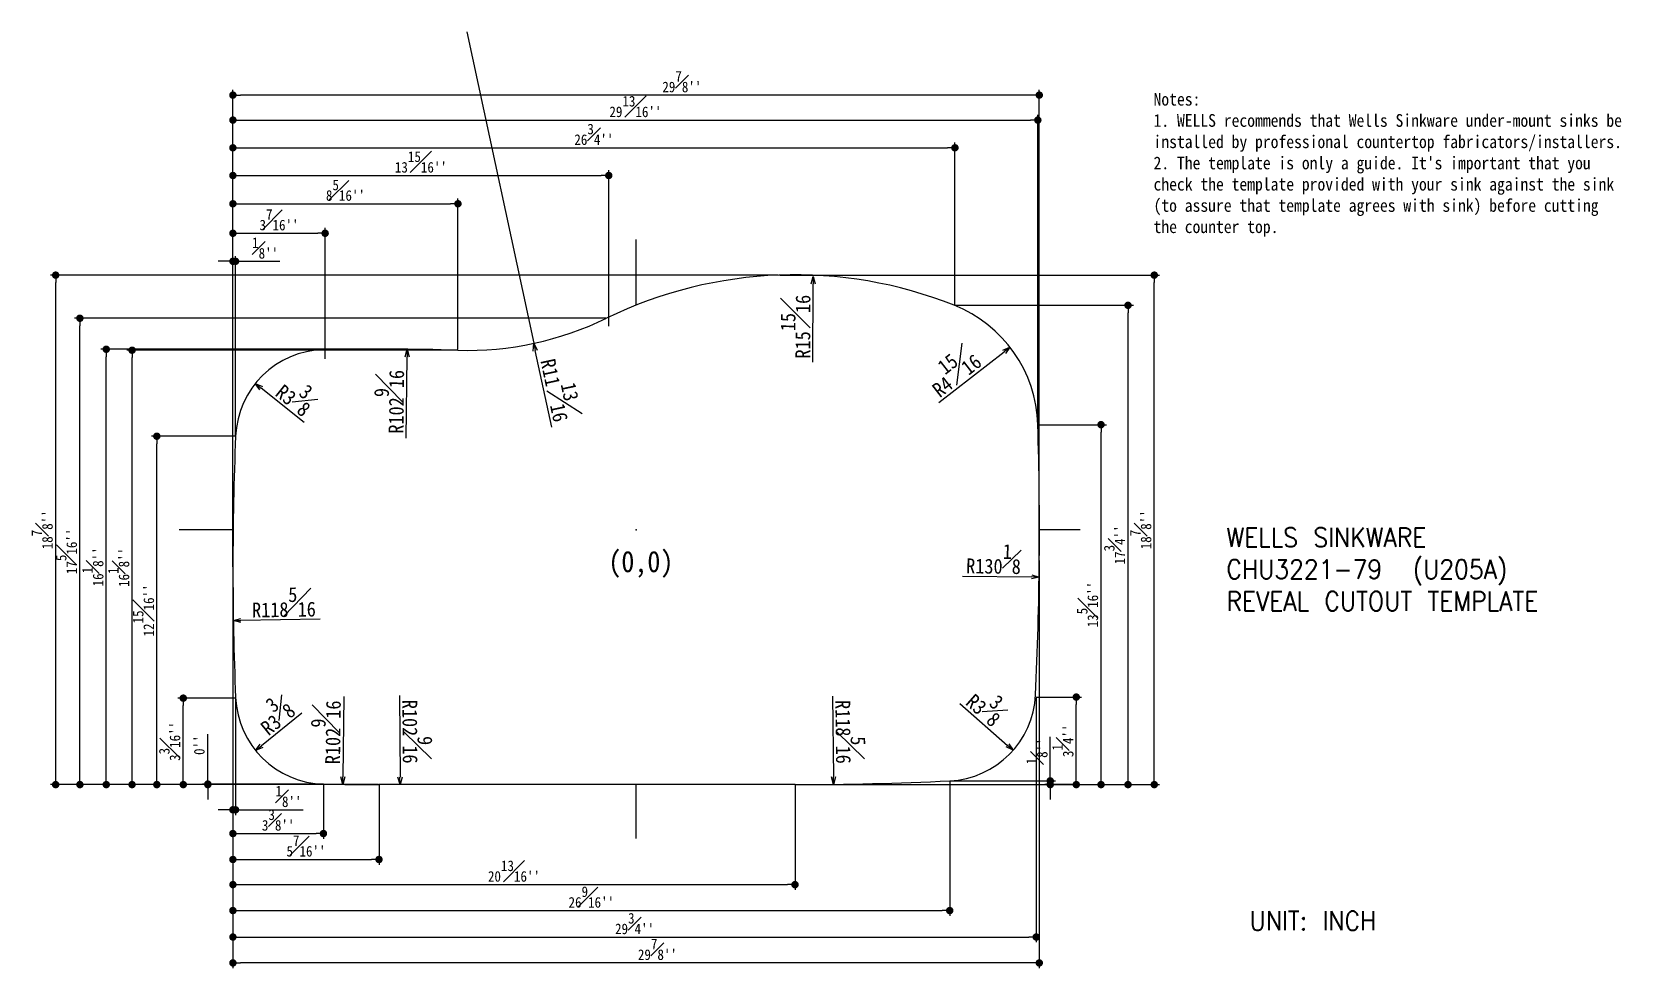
# Model space of a CAD drawing. Extents: x 9668 to 31683, y -16542 to -3912.
# Drawn here: x 28489 to 29985, y -14520 to -13638 of the extents above; entities that cross this region are included whole.
import ezdxf

# ---------------------------------------------------------------- set-up
doc = ezdxf.new("R2010")
doc.units = 0
doc.header["$LTSCALE"] = 40
doc.header["$MEASUREMENT"] = 0
doc.layers.get('0').update_dxf_attribs({"linetype": 'CONTINUOUS'})
doc.layers.get('DEFPOINTS').update_dxf_attribs({"color": 5, "linetype": 'CONTINUOUS'})
doc.layers.add('DIM', color=5, linetype='CONTINUOUS')
doc.styles.get("Standard").update_dxf_attribs({"font": 'SimSun.ttf', "width": 0.9})
doc.dimstyles.new('ISO-25', dxfattribs={"dimtxt": 2.5, "dimasz": 2.5, "dimexe": 1.25, "dimexo": 0.625, "dimtad": 1, "dimtxsty": 'STANDARD', "dimcen": 2.5, "dimadec": 0, "dimazin": 0, "dimtfac": 1, "dimtmove": 0, "dimatfit": 3, "dimfxl": 1, "dimarcsym": 0})

msp = doc.modelspace()

# ---------------------------------------------------------------- texts
at = {"color": 0, "insert": (29544.60995, -13695.65945), "char_height": 6, "width": 442.1802523, "attachment_point": 1}
msp.add_mtext("{\\H2x;\\C4;Notes: \\P1. WELLS recommends that Wells Sinkware under-mount sinks be installed by professional countertop fabricators/installers. \\P2. The template is only a guide. It's important that you check the template provided with your sink against the sink (to assure that template agrees with sink) before cutting the counter top.}", dxfattribs=at)
at = {"color": 102, "char_height": 18, "attachment_point": 1}
for s, insert, width in [('{\\Ftxt.shx|c0;\\C3;WELLS SINKWARE\\PCHU3221-79  (U205A)\\PREVEAL CUTOUT TEMPLATE}', (29613.2267, -14105.23751), 370.8), ('{\\Ftxt.shx|c0;\\C3;UNIT: INCH}', (29634.91538, -14466.17012), 138.3381818)]:
    msp.add_mtext(s, dxfattribs=dict(at, insert=insert, width=width))
at = {"layer": 'DIM', "insert": (29031.50918, -14127.00233), "char_height": 20, "width": 120.6043725, "attachment_point": 1}
msp.add_mtext('{\\C1;(0,0)}', dxfattribs=at)

# ---------------------------------------------------------------- blocks, each defined once
blk = doc.blocks.new('_Open30')
at = {"color": 0, "linetype": 'ByBlock', "lineweight": -2}
for p, q in [((-1, 0.27), (0, 0)), ((0, 0), (-1, -0.27)), ((0, 0), (-1, 0))]:
    blk.add_line(p, q, dxfattribs=at)
blk = doc.blocks.new('*D51')
at = {"color": 0, "lineweight": -2}
blk.add_line((29224.1, -13949.1), (29224.4, -13875.5), dxfattribs=at)
at = {"layer": 'DEFPOINTS', "color": 0}
for p in [(29224.4, -13868.5), (29222.9, -14273.5)]:
    blk.add_point(p, dxfattribs=at)
at = {"color": 0, "lineweight": -2, "xscale": 7, "yscale": 7, "zscale": 7, "rotation": 89.78426629944427}
blk.add_blockref('_Open30', (29224.4, -13868.5), dxfattribs=at)
at = {"color": 40, "insert": (29207.7, -13915.8), "char_height": 14, "attachment_point": 5, "rotation": 89.7843}
blk.add_mtext('R15{\\H1.000000x;\\S15#16;}', dxfattribs=at)
blk = doc.blocks.new('_DOT')
at = {"color": 0, "linetype": 'ByBlock'}
blk.add_line((-0.5, 0), (-1, 0), dxfattribs=at)
at = {"color": 0, "linetype": 'ByBlock', "const_width": 0.5}
blk.add_lwpolyline([(-0.25, 0, 1), (0.25, 0, 1)], format="xyb", close=True, dxfattribs=at)
blk = doc.blocks.new('*D52')
at = {"color": 0, "lineweight": -2}
blk.add_line((29342.6, -13987.1), (29404, -13939.5), dxfattribs=at)
at = {"layer": 'DEFPOINTS', "color": 0}
for p in [(29409.5, -13935.2), (29310.8, -14011.8)]:
    blk.add_point(p, dxfattribs=at)
at = {"color": 0, "lineweight": -2, "xscale": 7, "yscale": 7, "zscale": 7, "rotation": 37.83657256440614}
blk.add_blockref('_Open30', (29409.5, -13935.2), dxfattribs=at)
at = {"color": 40, "insert": (29355.2, -13956.4), "char_height": 14, "attachment_point": 5, "rotation": 37.8366}
blk.add_mtext('R4{\\H1.000000x;\\S15#16;}', dxfattribs=at)
blk = doc.blocks.new('*D53')
at = {"color": 0, "lineweight": -2}
blk.add_line((29362.2, -14270.5), (29407.2, -14310.1), dxfattribs=at)
at = {"layer": 'DEFPOINTS', "color": 0}
for p in [(29348.7, -14258.6), (29412.4, -14314.7)]:
    blk.add_point(p, dxfattribs=at)
at = {"color": 0, "lineweight": -2, "xscale": 7, "yscale": 7, "zscale": 7, "rotation": 318.623576532399}
blk.add_blockref('_Open30', (29412.4, -14314.7), dxfattribs=at)
at = {"color": 40, "insert": (29388.9, -14271.9), "char_height": 14, "attachment_point": 5, "rotation": 318.6236}
blk.add_mtext('R3{\\H1.000000x;\\S3#8;}', dxfattribs=at)
blk = doc.blocks.new('*D57')
at = {"color": 0, "lineweight": -2}
for p, q in [((28898.5, -13638.2), (28961.3, -13931.5)), ((28978.2, -14010.3), (28962.8, -13938.4))]:
    blk.add_line(p, q, dxfattribs=at)
at = {"layer": 'DEFPOINTS', "color": 0}
for p in [(28898.5, -13638.2), (28961.3, -13931.5)]:
    blk.add_point(p, dxfattribs=at)
at = {"color": 0, "lineweight": -2, "xscale": 7, "yscale": 7, "zscale": 7, "rotation": 102.0882474618437}
blk.add_blockref('_Open30', (28961.3, -13931.5), dxfattribs=at)
at = {"color": 40, "insert": (28987.5, -13974.3), "char_height": 14, "attachment_point": 5, "rotation": 282.0882}
blk.add_mtext('R11{\\H1.000000x;\\S13#16;}', dxfattribs=at)
blk = doc.blocks.new('*D65')
at = {"color": 0, "lineweight": -2}
blk.add_line((28745.2, -14006), (28704.8, -13973.7), dxfattribs=at)
at = {"layer": 'DEFPOINTS', "color": 0}
for p in [(28699.3, -13969.3), (28765.7, -14022.5)]:
    blk.add_point(p, dxfattribs=at)
at = {"color": 0, "lineweight": -2, "xscale": 7, "yscale": 7, "zscale": 7, "rotation": 141.2962860572462}
blk.add_blockref('_Open30', (28699.3, -13969.3), dxfattribs=at)
at = {"color": 40, "insert": (28739.2, -13980), "char_height": 14, "attachment_point": 5, "rotation": 321.2963}
blk.add_mtext('R3{\\H1.000000x;\\S3#8;}', dxfattribs=at)
blk = doc.blocks.new('*D66')
at = {"color": 0, "lineweight": -2}
blk.add_line((28743, -14279.8), (28705, -14310.5), dxfattribs=at)
at = {"layer": 'DEFPOINTS', "color": 0}
for p in [(28765.7, -14261.5), (28699.6, -14314.9)]:
    blk.add_point(p, dxfattribs=at)
at = {"color": 0, "lineweight": -2, "xscale": 7, "yscale": 7, "zscale": 7, "rotation": 218.9457863815607}
blk.add_blockref('_Open30', (28699.6, -14314.9), dxfattribs=at)
at = {"color": 40, "insert": (28716.3, -14280), "char_height": 14, "attachment_point": 5, "rotation": 38.9458}
blk.add_mtext('R3{\\H1.000000x;\\S3#8;}', dxfattribs=at)
blk = doc.blocks.new('*D86')
at = {"color": 0, "lineweight": -2}
for p, q in [((28678.2, -14142.6), (28678.2, -14519.9)), ((29437.1, -14136), (29437.1, -14519.9)), ((29430.1, -14514.9), (28685.2, -14514.9))]:
    blk.add_line(p, q, dxfattribs=at)
at = {"layer": 'DEFPOINTS', "color": 0}
for p in [(29437.1, -14135.3), (28678.2, -14142), (28678.2, -14514.9)]:
    blk.add_point(p, dxfattribs=at)
at = {"color": 0, "lineweight": -2, "xscale": 7, "yscale": 7, "zscale": 7, "rotation": 180}
blk.add_blockref('_DOT', (28678.2, -14514.9), dxfattribs=at)
at = {"color": 0, "lineweight": -2, "xscale": 7, "yscale": 7, "zscale": 7}
blk.add_blockref('_DOT', (29437.1, -14514.9), dxfattribs=at)
at = {"color": 40, "insert": (29077.7, -14502.2), "char_height": 10, "attachment_point": 5}
blk.add_mtext("29{\\H1.000000x;\\S7#8;}''", dxfattribs=at)
blk = doc.blocks.new('*D90')
at = {"color": 0, "lineweight": -2}
for p, q in [((29192.8, -13867.3), (29550.3, -13867.3)), ((29545.3, -14340), (29545.3, -13874.3)), ((29207.8, -14347), (29550.3, -14347))]:
    blk.add_line(p, q, dxfattribs=at)
at = {"layer": 'DEFPOINTS', "color": 0}
for p in [(29192.2, -13867.3), (29545.3, -13867.3), (29207.2, -14347)]:
    blk.add_point(p, dxfattribs=at)
at = {"color": 0, "lineweight": -2, "xscale": 7, "yscale": 7, "zscale": 7}
for p, rotation in [((29545.3, -13867.3), 90), ((29545.3, -14347), 270)]:
    blk.add_blockref('_DOT', p, dxfattribs=dict(at, rotation=rotation))
at = {"color": 40, "insert": (29532.6, -14107.1), "char_height": 10, "attachment_point": 5, "rotation": 90}
blk.add_mtext("18{\\H1.000000x;\\S7#8;}''", dxfattribs=at)
blk = doc.blocks.new('*D97')
at = {"color": 0, "lineweight": -2}
for p, q in [((29434.2, -14264.6), (29476.9, -14264.6)), ((29471.9, -14340), (29471.9, -14271.6)), ((29454.2, -14347), (29476.9, -14347))]:
    blk.add_line(p, q, dxfattribs=at)
at = {"layer": 'DEFPOINTS', "color": 0}
for p in [(29433.6, -14264.6), (29471.9, -14264.6), (29453.6, -14347)]:
    blk.add_point(p, dxfattribs=at)
at = {"color": 0, "lineweight": -2, "xscale": 7, "yscale": 7, "zscale": 7}
for p, rotation in [((29471.9, -14264.6), 90), ((29471.9, -14347), 270)]:
    blk.add_blockref('_DOT', p, dxfattribs=dict(at, rotation=rotation))
at = {"color": 40, "insert": (29459.3, -14305.8), "char_height": 10, "attachment_point": 5, "rotation": 90}
blk.add_mtext("3{\\H1.000000x;\\S1#4;}''", dxfattribs=at)
blk = doc.blocks.new('*D98')
at = {"color": 0, "lineweight": -2}
for p, q in [((29436.4, -14008.1), (29500.2, -14008.1)), ((29495.2, -14340), (29495.2, -14015.1)), ((29476.3, -14347), (29500.2, -14347))]:
    blk.add_line(p, q, dxfattribs=at)
at = {"layer": 'DEFPOINTS', "color": 0}
for p in [(29435.7, -14008.1), (29495.2, -14008.1), (29475.7, -14347)]:
    blk.add_point(p, dxfattribs=at)
at = {"color": 0, "lineweight": -2, "xscale": 7, "yscale": 7, "zscale": 7}
for p, rotation in [((29495.2, -14008.1), 90), ((29495.2, -14347), 270)]:
    blk.add_blockref('_DOT', p, dxfattribs=dict(at, rotation=rotation))
at = {"color": 40, "insert": (29482.5, -14177.5), "char_height": 10, "attachment_point": 5, "rotation": 90}
blk.add_mtext("13{\\H1.000000x;\\S5#16;}''", dxfattribs=at)
blk = doc.blocks.new('*D99')
at = {"color": 0, "lineweight": -2}
for p, q in [((29357.7, -13895.7), (29525.6, -13895.7)), ((29520.6, -14340), (29520.6, -13902.7)), ((29476.3, -14347), (29525.6, -14347))]:
    blk.add_line(p, q, dxfattribs=at)
at = {"layer": 'DEFPOINTS', "color": 0}
for p in [(29357, -13895.7), (29520.6, -13895.7), (29475.7, -14347)]:
    blk.add_point(p, dxfattribs=at)
at = {"color": 0, "lineweight": -2, "xscale": 7, "yscale": 7, "zscale": 7}
for p, rotation in [((29520.6, -13895.7), 90), ((29520.6, -14347), 270)]:
    blk.add_blockref('_DOT', p, dxfattribs=dict(at, rotation=rotation))
at = {"color": 40, "insert": (29507.9, -14121.3), "char_height": 10, "attachment_point": 5, "rotation": 90}
blk.add_mtext("17{\\H1.000000x;\\S3#4;}''", dxfattribs=at)
blk = doc.blocks.new('*D100')
at = {"color": 0, "lineweight": -2}
for p, q in [((29447.4, -14336.5), (29447.4, -14301.9)), ((29353.4, -14343.5), (29452.4, -14343.5)), ((29447.4, -14347), (29447.4, -14343.5)), ((29475, -14347), (29442.4, -14347)), ((29447.4, -14354), (29447.4, -14361))]:
    blk.add_line(p, q, dxfattribs=at)
at = {"layer": 'DEFPOINTS', "color": 0}
for p in [(29352.8, -14343.5), (29447.4, -14343.5), (29475.7, -14347)]:
    blk.add_point(p, dxfattribs=at)
at = {"color": 0, "lineweight": -2, "xscale": 7, "yscale": 7, "zscale": 7}
for p, rotation in [((29447.4, -14343.5), 270), ((29447.4, -14347), 90)]:
    blk.add_blockref('_DOT', p, dxfattribs=dict(at, rotation=rotation))
at = {"color": 40, "insert": (29434.8, -14315.7), "char_height": 10, "attachment_point": 5, "rotation": 90}
blk.add_mtext("{\\H1.000000x;\\S1#8;}''", dxfattribs=at)
blk = doc.blocks.new('*D101')
at = {"color": 0, "lineweight": -2}
for p, q in [((28841.6, -13937.1), (28554, -13937.1)), ((28559, -14340), (28559, -13944.1)), ((28815.1, -14347), (28554, -14347))]:
    blk.add_line(p, q, dxfattribs=at)
at = {"layer": 'DEFPOINTS', "color": 0}
for p in [(28559, -13937.1), (28842.2, -13937.1), (28815.7, -14347)]:
    blk.add_point(p, dxfattribs=at)
at = {"color": 0, "lineweight": -2, "xscale": 7, "yscale": 7, "zscale": 7}
for p, rotation in [((28559, -13937.1), 90), ((28559, -14347), 270)]:
    blk.add_blockref('_DOT', p, dxfattribs=dict(at, rotation=rotation))
at = {"color": 40, "insert": (28546.4, -14142), "char_height": 10, "attachment_point": 5, "rotation": 90}
blk.add_mtext("16{\\H1.000000x;\\S1#8;}''", dxfattribs=at)
blk = doc.blocks.new('*D102')
at = {"color": 0, "lineweight": -2}
for p, q in [((28680.1, -14265.6), (28626.5, -14265.6)), ((28631.5, -14340), (28631.5, -14272.6)), ((28815.1, -14347), (28626.5, -14347))]:
    blk.add_line(p, q, dxfattribs=at)
at = {"layer": 'DEFPOINTS', "color": 0}
for p in [(28631.5, -14265.6), (28680.7, -14265.6), (28815.7, -14347)]:
    blk.add_point(p, dxfattribs=at)
at = {"color": 0, "lineweight": -2, "xscale": 7, "yscale": 7, "zscale": 7}
for p, rotation in [((28631.5, -14265.6), 90), ((28631.5, -14347), 270)]:
    blk.add_blockref('_DOT', p, dxfattribs=dict(at, rotation=rotation))
at = {"color": 40, "insert": (28618.7, -14306.3), "char_height": 10, "attachment_point": 5, "rotation": 90}
blk.add_mtext("3{\\H1.000000x;\\S3#16;}''", dxfattribs=at)
blk = doc.blocks.new('*D103')
at = {"color": 0, "lineweight": -2}
for p, q in [((28654.6, -14339.5), (28654.6, -14299.6)), ((28763.4, -14346.5), (28649.6, -14346.5)), ((28815.1, -14347), (28649.6, -14347)), ((28654.6, -14347), (28654.6, -14346.5)), ((28654.6, -14354), (28654.6, -14361))]:
    blk.add_line(p, q, dxfattribs=at)
at = {"layer": 'DEFPOINTS', "color": 0}
for p in [(28654.6, -14346.5), (28764, -14346.5), (28815.7, -14347)]:
    blk.add_point(p, dxfattribs=at)
at = {"color": 0, "lineweight": -2, "xscale": 7, "yscale": 7, "zscale": 7}
for p, rotation in [((28654.6, -14346.5), 270), ((28654.6, -14347), 90)]:
    blk.add_blockref('_DOT', p, dxfattribs=dict(at, rotation=rotation))
at = {"color": 40, "insert": (28646.6, -14309.9), "char_height": 10, "attachment_point": 5, "rotation": 90}
blk.add_mtext("0''", dxfattribs=at)
blk = doc.blocks.new('*D104')
at = {"color": 0, "lineweight": -2}
for p, q in [((28680.1, -14019), (28601.6, -14019)), ((28606.6, -14340), (28606.6, -14026)), ((28815.1, -14347), (28601.6, -14347))]:
    blk.add_line(p, q, dxfattribs=at)
at = {"layer": 'DEFPOINTS', "color": 0}
for p in [(28606.6, -14019), (28680.7, -14019), (28815.7, -14347)]:
    blk.add_point(p, dxfattribs=at)
at = {"color": 0, "lineweight": -2, "xscale": 7, "yscale": 7, "zscale": 7}
for p, rotation in [((28606.6, -14019), 90), ((28606.6, -14347), 270)]:
    blk.add_blockref('_DOT', p, dxfattribs=dict(at, rotation=rotation))
at = {"color": 40, "insert": (28594, -14183), "char_height": 10, "attachment_point": 5, "rotation": 90}
blk.add_mtext("12{\\H1.000000x;\\S15#16;}''", dxfattribs=at)
blk = doc.blocks.new('*D106')
at = {"color": 0, "lineweight": -2}
for p, q in [((28889.3, -13938), (28578.3, -13938)), ((28583.3, -14340), (28583.3, -13945)), ((28815.1, -14347), (28578.3, -14347))]:
    blk.add_line(p, q, dxfattribs=at)
at = {"layer": 'DEFPOINTS', "color": 0}
for p in [(28583.3, -13938), (28890, -13938), (28815.7, -14347)]:
    blk.add_point(p, dxfattribs=at)
at = {"color": 0, "lineweight": -2, "xscale": 7, "yscale": 7, "zscale": 7}
for p, rotation in [((28583.3, -13938), 90), ((28583.3, -14347), 270)]:
    blk.add_blockref('_DOT', p, dxfattribs=dict(at, rotation=rotation))
at = {"color": 40, "insert": (28570.7, -14142.5), "char_height": 10, "attachment_point": 5, "rotation": 90}
blk.add_mtext("16{\\H1.000000x;\\S1#8;}''", dxfattribs=at)
blk = doc.blocks.new('*D107')
at = {"color": 0, "lineweight": -2}
for p, q in [((29029.3, -13907.9), (28529.2, -13907.9)), ((28534.2, -14340), (28534.2, -13914.9)), ((28815.1, -14347), (28529.2, -14347))]:
    blk.add_line(p, q, dxfattribs=at)
at = {"layer": 'DEFPOINTS', "color": 0}
for p in [(28534.2, -13907.9), (29029.9, -13907.9), (28815.7, -14347)]:
    blk.add_point(p, dxfattribs=at)
at = {"color": 0, "lineweight": -2, "xscale": 7, "yscale": 7, "zscale": 7}
for p, rotation in [((28534.2, -13907.9), 90), ((28534.2, -14347), 270)]:
    blk.add_blockref('_DOT', p, dxfattribs=dict(at, rotation=rotation))
at = {"color": 40, "insert": (28521.5, -14127.4), "char_height": 10, "attachment_point": 5, "rotation": 90}
blk.add_mtext("17{\\H1.000000x;\\S5#16;}''", dxfattribs=at)
blk = doc.blocks.new('*D108')
at = {"color": 0, "lineweight": -2}
for p, q in [((29191.5, -13867.3), (28506.4, -13867.3)), ((28511.4, -14340), (28511.4, -13874.3)), ((28815.1, -14347), (28506.4, -14347))]:
    blk.add_line(p, q, dxfattribs=at)
at = {"layer": 'DEFPOINTS', "color": 0}
for p in [(28511.4, -13867.3), (29192.2, -13867.3), (28815.7, -14347)]:
    blk.add_point(p, dxfattribs=at)
at = {"color": 0, "lineweight": -2, "xscale": 7, "yscale": 7, "zscale": 7}
for p, rotation in [((28511.4, -13867.3), 90), ((28511.4, -14347), 270)]:
    blk.add_blockref('_DOT', p, dxfattribs=dict(at, rotation=rotation))
at = {"color": 40, "insert": (28498.7, -14107.1), "char_height": 10, "attachment_point": 5, "rotation": 90}
blk.add_mtext("18{\\H1.000000x;\\S7#8;}''", dxfattribs=at)
blk = doc.blocks.new('*D114')
at = {"color": 0, "lineweight": -2}
for p, q in [((28678.2, -14142), (28678.2, -13692.8)), ((29430.1, -13697.8), (28685.2, -13697.8)), ((29437.1, -14134.7), (29437.1, -13692.8))]:
    blk.add_line(p, q, dxfattribs=at)
at = {"layer": 'DEFPOINTS', "color": 0}
for p in [(28678.2, -13697.8), (29437.1, -14135.3), (28678.2, -14142.6)]:
    blk.add_point(p, dxfattribs=at)
at = {"color": 0, "lineweight": -2, "xscale": 7, "yscale": 7, "zscale": 7, "rotation": 180}
blk.add_blockref('_DOT', (28678.2, -13697.8), dxfattribs=at)
at = {"color": 0, "lineweight": -2, "xscale": 7, "yscale": 7, "zscale": 7}
blk.add_blockref('_DOT', (29437.1, -13697.8), dxfattribs=at)
at = {"color": 40, "insert": (29100.7, -13685.2), "char_height": 10, "attachment_point": 5}
blk.add_mtext("29{\\H1.000000x;\\S7#8;}''", dxfattribs=at)
blk = doc.blocks.new('*D116')
at = {"color": 0, "lineweight": -2}
for p, q in [((28678.2, -13974.9), (28678.2, -13822.9)), ((28685.2, -13827.9), (28758, -13827.9)), ((28765, -13946), (28765, -13822.9))]:
    blk.add_line(p, q, dxfattribs=at)
at = {"layer": 'DEFPOINTS', "color": 0}
for p in [(28765, -13827.9), (28765, -13946.6), (28678.2, -13975.5)]:
    blk.add_point(p, dxfattribs=at)
at = {"color": 0, "lineweight": -2, "xscale": 7, "yscale": 7, "zscale": 7, "rotation": 180}
blk.add_blockref('_DOT', (28678.2, -13827.9), dxfattribs=at)
at = {"color": 0, "lineweight": -2, "xscale": 7, "yscale": 7, "zscale": 7}
blk.add_blockref('_DOT', (28765, -13827.9), dxfattribs=at)
at = {"color": 40, "insert": (28721.6, -13815.2), "char_height": 10, "attachment_point": 5}
blk.add_mtext("3{\\H1.000000x;\\S7#16;}''", dxfattribs=at)
blk = doc.blocks.new('*D117')
at = {"color": 0, "lineweight": -2}
for p, q in [((28678.2, -13975.5), (28678.2, -13849.3)), ((28680.7, -14018.4), (28680.7, -13849.3)), ((28671.2, -13854.3), (28664.2, -13854.3)), ((28678.2, -13854.3), (28680.7, -13854.3)), ((28687.7, -13854.3), (28722.3, -13854.3))]:
    blk.add_line(p, q, dxfattribs=at)
at = {"layer": 'DEFPOINTS', "color": 0}
for p in [(28680.7, -13854.3), (28678.2, -13976.1), (28680.7, -14019)]:
    blk.add_point(p, dxfattribs=at)
at = {"color": 0, "lineweight": -2, "xscale": 7, "yscale": 7, "zscale": 7}
blk.add_blockref('_DOT', (28678.2, -13854.3), dxfattribs=at)
at = {"color": 0, "lineweight": -2, "xscale": 7, "yscale": 7, "zscale": 7, "rotation": 180}
blk.add_blockref('_DOT', (28680.7, -13854.3), dxfattribs=at)
at = {"color": 40, "insert": (28708.5, -13841.7), "char_height": 10, "attachment_point": 5}
blk.add_mtext("{\\H1.000000x;\\S1#8;}''", dxfattribs=at)
blk = doc.blocks.new('*D118')
at = {"color": 0, "lineweight": -2}
for p, q in [((28678.2, -13937.4), (28678.2, -13795.1)), ((28685.2, -13800.1), (28883, -13800.1)), ((28890, -13937.4), (28890, -13795.1))]:
    blk.add_line(p, q, dxfattribs=at)
at = {"layer": 'DEFPOINTS', "color": 0}
for p in [(28890, -13800.1), (28678.2, -13938), (28890, -13938)]:
    blk.add_point(p, dxfattribs=at)
at = {"color": 0, "lineweight": -2, "xscale": 7, "yscale": 7, "zscale": 7, "rotation": 180}
blk.add_blockref('_DOT', (28678.2, -13800.1), dxfattribs=at)
at = {"color": 0, "lineweight": -2, "xscale": 7, "yscale": 7, "zscale": 7}
blk.add_blockref('_DOT', (28890, -13800.1), dxfattribs=at)
at = {"color": 40, "insert": (28784.1, -13787.4), "char_height": 10, "attachment_point": 5}
blk.add_mtext("8{\\H1.000000x;\\S5#16;}''", dxfattribs=at)
blk = doc.blocks.new('*D119')
at = {"color": 0, "lineweight": -2}
for p, q in [((28678.2, -13916.8), (28678.2, -13768.5)), ((28685.2, -13773.5), (29024.9, -13773.5)), ((29031.9, -13915.3), (29031.9, -13768.5))]:
    blk.add_line(p, q, dxfattribs=at)
at = {"layer": 'DEFPOINTS', "color": 0}
for p in [(29031.9, -13773.5), (28678.2, -13917.4), (29031.9, -13916)]:
    blk.add_point(p, dxfattribs=at)
at = {"color": 0, "lineweight": -2, "xscale": 7, "yscale": 7, "zscale": 7, "rotation": 180}
blk.add_blockref('_DOT', (28678.2, -13773.5), dxfattribs=at)
at = {"color": 0, "lineweight": -2, "xscale": 7, "yscale": 7, "zscale": 7}
blk.add_blockref('_DOT', (29031.9, -13773.5), dxfattribs=at)
at = {"color": 40, "insert": (28855.1, -13760.8), "char_height": 10, "attachment_point": 5}
blk.add_mtext("13{\\H1.000000x;\\S15#16;}''", dxfattribs=at)
blk = doc.blocks.new('*D120')
at = {"color": 0, "lineweight": -2}
for p, q in [((28678.2, -13975.5), (28678.2, -13742.4)), ((29357.7, -13895.1), (29357.7, -13742.4)), ((28685.2, -13747.4), (29350.7, -13747.4))]:
    blk.add_line(p, q, dxfattribs=at)
at = {"layer": 'DEFPOINTS', "color": 0}
for p in [(29357.7, -13747.4), (29357.7, -13895.7), (28678.2, -13976.1)]:
    blk.add_point(p, dxfattribs=at)
at = {"color": 0, "lineweight": -2, "xscale": 7, "yscale": 7, "zscale": 7, "rotation": 180}
blk.add_blockref('_DOT', (28678.2, -13747.4), dxfattribs=at)
at = {"color": 0, "lineweight": -2, "xscale": 7, "yscale": 7, "zscale": 7}
blk.add_blockref('_DOT', (29357.7, -13747.4), dxfattribs=at)
at = {"color": 40, "insert": (29017.9, -13734.8), "char_height": 10, "attachment_point": 5}
blk.add_mtext("26{\\H1.000000x;\\S3#4;}''", dxfattribs=at)
blk = doc.blocks.new('*D121')
at = {"color": 0, "lineweight": -2}
for p, q in [((28678.2, -13975.5), (28678.2, -13716.3)), ((29435.7, -14007.5), (29435.7, -13716.3)), ((28685.2, -13721.3), (29428.7, -13721.3))]:
    blk.add_line(p, q, dxfattribs=at)
at = {"layer": 'DEFPOINTS', "color": 0}
for p in [(29435.7, -13721.3), (28678.2, -13976.1), (29435.7, -14008.1)]:
    blk.add_point(p, dxfattribs=at)
at = {"color": 0, "lineweight": -2, "xscale": 7, "yscale": 7, "zscale": 7, "rotation": 180}
blk.add_blockref('_DOT', (28678.2, -13721.3), dxfattribs=at)
at = {"color": 0, "lineweight": -2, "xscale": 7, "yscale": 7, "zscale": 7}
blk.add_blockref('_DOT', (29435.7, -13721.3), dxfattribs=at)
at = {"color": 40, "insert": (29057, -13708.6), "char_height": 10, "attachment_point": 5}
blk.add_mtext("29{\\H1.000000x;\\S13#16;}''", dxfattribs=at)
blk = doc.blocks.new('*D122')
at = {"color": 0, "lineweight": -2}
for p, q in [((28678.2, -14329.8), (28678.2, -14398.1)), ((28763.4, -14347.1), (28763.4, -14398.1)), ((28685.2, -14393.1), (28756.4, -14393.1))]:
    blk.add_line(p, q, dxfattribs=at)
at = {"layer": 'DEFPOINTS', "color": 0}
for p in [(28678.2, -14329.2), (28763.4, -14346.5), (28763.4, -14393.1)]:
    blk.add_point(p, dxfattribs=at)
at = {"color": 0, "lineweight": -2, "xscale": 7, "yscale": 7, "zscale": 7, "rotation": 180}
blk.add_blockref('_DOT', (28678.2, -14393.1), dxfattribs=at)
at = {"color": 0, "lineweight": -2, "xscale": 7, "yscale": 7, "zscale": 7}
blk.add_blockref('_DOT', (28763.4, -14393.1), dxfattribs=at)
at = {"color": 40, "insert": (28720.8, -14380.4), "char_height": 10, "attachment_point": 5}
blk.add_mtext("3{\\H1.000000x;\\S3#8;}''", dxfattribs=at)
blk = doc.blocks.new('*D123')
at = {"color": 0, "lineweight": -2}
for p, q in [((28678.2, -14329.8), (28678.2, -14422.5)), ((28815.7, -14347.6), (28815.7, -14422.5)), ((28685.2, -14417.5), (28808.7, -14417.5))]:
    blk.add_line(p, q, dxfattribs=at)
at = {"layer": 'DEFPOINTS', "color": 0}
for p in [(28678.2, -14329.2), (28815.7, -14347), (28815.7, -14417.5)]:
    blk.add_point(p, dxfattribs=at)
at = {"color": 0, "lineweight": -2, "xscale": 7, "yscale": 7, "zscale": 7, "rotation": 180}
blk.add_blockref('_DOT', (28678.2, -14417.5), dxfattribs=at)
at = {"color": 0, "lineweight": -2, "xscale": 7, "yscale": 7, "zscale": 7}
blk.add_blockref('_DOT', (28815.7, -14417.5), dxfattribs=at)
at = {"color": 40, "insert": (28747, -14404.8), "char_height": 10, "attachment_point": 5}
blk.add_mtext("5{\\H1.000000x;\\S7#16;}''", dxfattribs=at)
blk = doc.blocks.new('*D124')
at = {"color": 0, "lineweight": -2}
for p, q in [((28678.2, -14329.8), (28678.2, -14446.2)), ((29207.2, -14347.6), (29207.2, -14446.2)), ((28685.2, -14441.2), (29200.2, -14441.2))]:
    blk.add_line(p, q, dxfattribs=at)
at = {"layer": 'DEFPOINTS', "color": 0}
for p in [(28678.2, -14329.2), (29207.2, -14347), (29207.2, -14441.2)]:
    blk.add_point(p, dxfattribs=at)
at = {"color": 0, "lineweight": -2, "xscale": 7, "yscale": 7, "zscale": 7, "rotation": 180}
blk.add_blockref('_DOT', (28678.2, -14441.2), dxfattribs=at)
at = {"color": 0, "lineweight": -2, "xscale": 7, "yscale": 7, "zscale": 7}
blk.add_blockref('_DOT', (29207.2, -14441.2), dxfattribs=at)
at = {"color": 40, "insert": (28942.7, -14428.5), "char_height": 10, "attachment_point": 5}
blk.add_mtext("20{\\H1.000000x;\\S13#16;}''", dxfattribs=at)
blk = doc.blocks.new('*D125')
at = {"color": 0, "lineweight": -2}
for p, q in [((28678.2, -14331.8), (28678.2, -14470.6)), ((29352.8, -14344.1), (29352.8, -14470.6)), ((28685.2, -14465.6), (29345.8, -14465.6))]:
    blk.add_line(p, q, dxfattribs=at)
at = {"layer": 'DEFPOINTS', "color": 0}
for p in [(28678.2, -14331.2), (29352.8, -14343.5), (29352.8, -14465.6)]:
    blk.add_point(p, dxfattribs=at)
at = {"color": 0, "lineweight": -2, "xscale": 7, "yscale": 7, "zscale": 7, "rotation": 180}
blk.add_blockref('_DOT', (28678.2, -14465.6), dxfattribs=at)
at = {"color": 0, "lineweight": -2, "xscale": 7, "yscale": 7, "zscale": 7}
blk.add_blockref('_DOT', (29352.8, -14465.6), dxfattribs=at)
at = {"color": 40, "insert": (29015.5, -14452.9), "char_height": 10, "attachment_point": 5}
blk.add_mtext("26{\\H1.000000x;\\S9#16;}''", dxfattribs=at)
blk = doc.blocks.new('*D126')
at = {"color": 0, "lineweight": -2}
for p, q in [((29434.2, -14265.2), (29434.2, -14495.5)), ((28678.2, -14333.8), (28678.2, -14495.5)), ((28685.2, -14490.5), (29427.2, -14490.5))]:
    blk.add_line(p, q, dxfattribs=at)
at = {"layer": 'DEFPOINTS', "color": 0}
for p in [(29434.2, -14264.6), (28678.2, -14333.2), (29434.2, -14490.5)]:
    blk.add_point(p, dxfattribs=at)
at = {"color": 0, "lineweight": -2, "xscale": 7, "yscale": 7, "zscale": 7, "rotation": 180}
blk.add_blockref('_DOT', (28678.2, -14490.5), dxfattribs=at)
at = {"color": 0, "lineweight": -2, "xscale": 7, "yscale": 7, "zscale": 7}
blk.add_blockref('_DOT', (29434.2, -14490.5), dxfattribs=at)
at = {"color": 40, "insert": (29056.2, -14477.9), "char_height": 10, "attachment_point": 5}
blk.add_mtext("29{\\H1.000000x;\\S3#4;}''", dxfattribs=at)
blk = doc.blocks.new('*D127')
at = {"color": 0, "lineweight": -2}
for p, q in [((28680.7, -14265.6), (28680.7, -14375.7)), ((28678.2, -14329.8), (28678.2, -14375.7)), ((28671.2, -14370.7), (28664.2, -14370.7)), ((28678.2, -14370.7), (28680.7, -14370.7)), ((28687.7, -14370.7), (28744.3, -14370.7))]:
    blk.add_line(p, q, dxfattribs=at)
at = {"layer": 'DEFPOINTS', "color": 0}
for p in [(28680.7, -14265), (28678.2, -14329.2), (28678.2, -14370.7)]:
    blk.add_point(p, dxfattribs=at)
at = {"color": 0, "lineweight": -2, "xscale": 7, "yscale": 7, "zscale": 7}
blk.add_blockref('_DOT', (28678.2, -14370.7), dxfattribs=at)
at = {"color": 0, "lineweight": -2, "xscale": 7, "yscale": 7, "zscale": 7, "rotation": 180}
blk.add_blockref('_DOT', (28680.7, -14370.7), dxfattribs=at)
at = {"color": 40, "insert": (28730.5, -14358.1), "char_height": 10, "attachment_point": 5}
blk.add_mtext("{\\H1.000000x;\\S1#8;}''", dxfattribs=at)
blk = doc.blocks.new('*D54')
at = {"color": 0, "lineweight": -2}
blk.add_line((29364.8, -14150.6), (29429.9, -14151.5), dxfattribs=at)
at = {"layer": 'DEFPOINTS', "color": 0}
for p in [(26132.2, -14107), (29436.9, -14151.6)]:
    blk.add_point(p, dxfattribs=at)
at = {"color": 0, "lineweight": -2, "xscale": 7, "yscale": 7, "zscale": 7, "rotation": 359.2262640853022}
blk.add_blockref('_Open30', (29436.9, -14151.6), dxfattribs=at)
at = {"color": 40, "insert": (29394.1, -14134.5), "char_height": 14, "attachment_point": 5, "rotation": 359.2263}
blk.add_mtext('R130{\\H1.000000x;\\S1#8;}', dxfattribs=at)
blk = doc.blocks.new('*D55')
at = {"color": 0, "lineweight": -2}
blk.add_line((28834.9, -14263.2), (28835.5, -14339.9), dxfattribs=at)
at = {"layer": 'DEFPOINTS', "color": 0}
for p in [(28815.7, -11742), (28835.5, -14346.9)]:
    blk.add_point(p, dxfattribs=at)
at = {"color": 0, "lineweight": -2, "xscale": 7, "yscale": 7, "zscale": 7, "rotation": 270.4360628960489}
blk.add_blockref('_Open30', (28835.5, -14346.9), dxfattribs=at)
at = {"color": 40, "insert": (28851.8, -14297.1), "char_height": 14, "attachment_point": 5, "rotation": 270.4361}
blk.add_mtext('R102{\\H1.000000x;\\S9#16;}', dxfattribs=at)
blk = doc.blocks.new('*D56')
at = {"color": 0, "lineweight": -2}
blk.add_line((28841.4, -14020.7), (28842.1, -13944.1), dxfattribs=at)
at = {"layer": 'DEFPOINTS', "color": 0}
for p in [(28842.2, -13937.1), (28815.7, -16542)]:
    blk.add_point(p, dxfattribs=at)
at = {"color": 0, "lineweight": -2, "xscale": 7, "yscale": 7, "zscale": 7, "rotation": 89.41736938651412}
blk.add_blockref('_Open30', (28842.2, -13937.1), dxfattribs=at)
at = {"color": 40, "insert": (28825.1, -13986.5), "char_height": 14, "attachment_point": 5, "rotation": 89.4174}
blk.add_mtext('R102{\\H1.000000x;\\S9#16;}', dxfattribs=at)
blk = doc.blocks.new('*D61')
at = {"color": 0, "lineweight": -2}
blk.add_line((29242.5, -14263.7), (29243.4, -14339.8), dxfattribs=at)
at = {"layer": 'DEFPOINTS', "color": 0}
for p in [(29207.2, -11342), (29243.5, -14346.8)]:
    blk.add_point(p, dxfattribs=at)
at = {"color": 0, "lineweight": -2, "xscale": 7, "yscale": 7, "zscale": 7, "rotation": 270.6910965658784}
blk.add_blockref('_Open30', (29243.5, -14346.8), dxfattribs=at)
at = {"color": 40, "insert": (29259.4, -14297.3), "char_height": 14, "attachment_point": 5, "rotation": 270.6911}
blk.add_mtext('R118{\\H1.000000x;\\S5#16;}', dxfattribs=at)
blk = doc.blocks.new('*D64')
at = {"color": 0, "lineweight": -2}
blk.add_line((28760.2, -14191.2), (28685.6, -14192.5), dxfattribs=at)
at = {"layer": 'DEFPOINTS', "color": 0}
for p in [(31683.2, -14142), (28678.6, -14192.6)]:
    blk.add_point(p, dxfattribs=at)
at = {"color": 0, "lineweight": -2, "xscale": 7, "yscale": 7, "zscale": 7, "rotation": 180.9650124530136}
blk.add_blockref('_Open30', (28678.6, -14192.6), dxfattribs=at)
at = {"color": 40, "insert": (28726.1, -14175.3), "char_height": 14, "attachment_point": 5, "rotation": 0.965}
blk.add_mtext('R118{\\H1.000000x;\\S5#16;}', dxfattribs=at)
blk = doc.blocks.new('*D89')
at = {"color": 0, "lineweight": -2}
blk.add_line((28782.6, -14264), (28781.6, -14339.8), dxfattribs=at)
at = {"layer": 'DEFPOINTS', "color": 0}
for p in [(28815.7, -11742), (28781.5, -14346.8)]:
    blk.add_point(p, dxfattribs=at)
at = {"color": 0, "lineweight": -2, "xscale": 7, "yscale": 7, "zscale": 7, "rotation": 269.2471420205428}
blk.add_blockref('_Open30', (28781.5, -14346.8), dxfattribs=at)
at = {"color": 40, "insert": (28765.5, -14297.7), "char_height": 14, "attachment_point": 5, "rotation": 89.2471}
blk.add_mtext('R102{\\H1.000000x;\\S9#16;}', dxfattribs=at)

# ---------------------------------------------------------------- dimensions: what is measured, and where the dimension line sits
at = {"color": 102}
for center, mpoint, picture, middle in [((29207.2197298974, -11341.9790309151), (29243.4648921236, -14346.7604353129), '*D61', (29242.8701844974, -14297.4582303668)), ((28815.7197298973, -11741.9790309141), (28781.4914042092, -14346.7541501376), '*D89', (28782.1326011349, -14297.9590728073)), ((28815.71973, -11741.97903), (28835.5455, -14346.90359), '*D55', (28835.16711, -14297.18616)), ((29222.8982554292, -14273.5455718921), (29224.4231834958, -13868.5484427734), '*D51', (29224.2450932341, -13915.846440828)), ((29310.7962533324, -14011.8407911403), (29409.5167065461, -13935.1643794005), '*D52', (29365.3683747733, -13969.4544941076)), ((28815.7197298974, -16541.9790309135), (28842.2090560567, -13937.1137147039), '*D56', (28841.7049432829, -13986.6863566095)), ((28765.66612, -14022.47618), (28699.33298, -13969.32625), '*D65', (28728.81943, -13992.95249)), ((26132.2197298974, -14106.979030915), (29436.9183771775, -14151.6091851229), '*D54', (29393.8589703957, -14151.0276652417)), ((31683.2197298976, -14141.9790309151), (28678.6459410256, -14192.5887851582), '*D64', (28726.4274963491, -14191.7839412961)), ((29348.65031, -14258.55192), (29412.43287, -14314.73718), '*D53', (29377.91123, -14284.32749)), ((28765.66612, -14261.48189), (28699.55813, -14314.91159), '*D66', (28726.73499, -14292.94674))]:
    dim = msp.add_radius_dim(center=center, mpoint=mpoint, dimstyle='ISO-25', override={"dimtxt": 14, "dimasz": 7, "dimexe": 5, "dimgap": 3, "dimdec": 4, "dimlfac": 0.03937, "dimdsep": 46, "dimlunit": 5, "dimblk1": 'DOT', "dimblk2": 'Open30', "dimsah": 1, "dimclrt": 40, "dimfrac": 1}, dxfattribs=at)
    dim.commit()
    dim.dimension.update_dxf_attribs({"geometry": picture, "text_midpoint": middle, "dimtype": 164})
dim = msp.add_radius_dim(center=(28898.51693, -13638.1592), mpoint=(28961.34233, -13931.50706), dimstyle='ISO-25', override={"dimtxt": 14, "dimasz": 7, "dimexe": 5, "dimgap": 3, "dimdec": 4, "dimlfac": 0.03937, "dimdsep": 46, "dimlunit": 5, "dimblk1": 'DOT', "dimblk2": 'Open30', "dimsah": 1, "dimclrt": 40, "dimfrac": 1}, dxfattribs=at)
dim.commit()
dim.dimension.update_dxf_attribs({"geometry": '*D57', "text_midpoint": (28987.49023, -13974.27795)})
for base, p1, p2, angle, picture, middle in [((28678.21973, -13697.84086), (29437.09797, -14135.3481), (28678.21973, -14142.60403), 180, '*D114', (29100.67232, -13697.84086)), ((28511.38776, -13867.2586), (28815.71973, -14346.97903), (29192.17413, -13867.2586), 90, '*D108', (28511.38776, -14107.11881)), ((29545.30496, -13867.2586), (29207.21973, -14346.97903), (29192.17413, -13867.2586), 90, '*D90', (29545.30496, -14107.11881)), ((29520.60061, -13895.70765), (29475.6649, -14346.97903), (29357.03577, -13895.70765), 90, '*D99', (29520.60061, -14121.34334)), ((28534.21017, -13907.86977), (28815.71973, -14346.97903), (29029.87982, -13907.86977), 90, '*D107', (28534.21017, -14127.4244)), ((28559.01717, -13937.11371), (28815.71973, -14346.97903), (28842.20906, -13937.11371), 90, '*D101', (28559.01717, -14142.04637)), ((28583.32806, -13938.03732), (28815.71973, -14346.97903), (28889.96644, -13938.03732), 90, '*D106', (28583.32806, -14142.50818)), ((28606.64663, -14018.9975), (28815.71973, -14346.97903), (28680.73733, -14018.9975), 90, '*D104', (28606.64663, -14182.98826)), ((29495.16966, -14008.10108), (29475.6649, -14346.97903), (29435.7403, -14008.10108), 90, '*D98', (29495.16966, -14177.54006)), ((28678.21973, -14514.88885), (29437.09797, -14135.3481), (28678.21973, -14141.97903), 180, '*D86', (29077.66686, -14514.88885)), ((28631.45363, -14265.58556), (28815.71973, -14346.97903), (28680.73733, -14265.58556), 90, '*D102', (28631.45363, -14306.2823)), ((29471.91848, -14264.55306), (29453.60092, -14346.97903), (29433.55608, -14264.55306), 90, '*D97', (29471.91848, -14305.76605)), ((28654.58744, -14346.46512), (28815.71973, -14346.97903), (28763.9778, -14346.46512), 90, '*D103', (28654.58744, -14309.90086)), ((29447.422, -14343.45215), (29475.6649, -14346.97903), (29352.76729, -14343.45215), 90, '*D100', (29447.422, -14315.66049))]:
    dim = msp.add_linear_dim(base=base, p1=p1, p2=p2, angle=angle, dimstyle='ISO-25', override={"dimtxt": 10, "dimasz": 7, "dimexe": 5, "dimgap": 3, "dimdec": 4, "dimlfac": 0.03937, "dimdsep": 46, "dimlunit": 5, "dimpost": "''", "dimblk1": 'DOT', "dimblk2": 'DOT', "dimsah": 1, "dimclrt": 40, "dimfrac": 1}, dxfattribs=at)
    dim.commit()
    dim.dimension.update_dxf_attribs({"geometry": picture, "text_midpoint": middle, "dimtype": 160})
for base, p1, p2, picture, middle in [((29435.7403, -13721.34195), (28678.21973, -13976.12488), (29435.7403, -14008.10108), '*D121', (29056.98001, -13721.34195)), ((29357.66077, -13747.44346), (28678.21973, -13976.12488), (29357.66077, -13895.70765), '*D120', (29017.94025, -13747.44346)), ((28889.96644, -13800.08296), (28678.21973, -13938.03732), (28889.96644, -13938.03732), '*D118', (28784.09309, -13800.08296)), ((28680.73733, -13854.34329), (28678.21973, -13976.12488), (28680.73733, -14018.9975), '*D117', (28708.529, -13854.34329)), ((28678.21973, -14370.72751), (28680.73733, -14264.96056), (28678.21973, -14329.22071), '*D127', (28730.54132, -14370.72751)), ((29434.18108, -14490.53066), (28678.21973, -14333.22071), (29434.18108, -14264.55306), '*D126', (29056.20041, -14490.53066)), ((28763.3528, -14393.09799), (28678.21973, -14329.22071), (28763.3528, -14346.46512), '*D122', (28720.78627, -14393.09799)), ((28815.71973, -14417.45615), (28678.21973, -14329.22071), (28815.71973, -14346.97903), '*D123', (28746.96973, -14417.45615)), ((29207.21973, -14441.24786), (28678.21973, -14329.22071), (29207.21973, -14346.97903), '*D124', (28942.71973, -14441.24786)), ((29352.76729, -14465.60602), (28678.21973, -14331.22071), (29352.76729, -14343.45215), '*D125', (29015.49351, -14465.60602))]:
    dim = msp.add_linear_dim(base=base, p1=p1, p2=p2, dimstyle='ISO-25', override={"dimtxt": 10, "dimasz": 7, "dimexe": 5, "dimgap": 3, "dimdec": 4, "dimlfac": 0.03937, "dimdsep": 46, "dimlunit": 5, "dimpost": "''", "dimblk1": 'DOT', "dimblk2": 'DOT', "dimsah": 1, "dimclrt": 40, "dimfrac": 1}, dxfattribs=at)
    dim.commit()
    dim.dimension.update_dxf_attribs({"geometry": picture, "text_midpoint": middle, "dimtype": 160})
for base, p1, p2, picture, middle in [((29031.90615, -13773.46226), (28678.21973, -13917.40995), (29031.90615, -13915.96815), '*D119', (28855.06294, -13760.7956)), ((28764.99097, -13827.88141), (28678.21973, -13975.49988), (28764.99097, -13946.60363), '*D116', (28721.60535, -13815.21475))]:
    dim = msp.add_linear_dim(base=base, p1=p1, p2=p2, dimstyle='ISO-25', override={"dimtxt": 10, "dimasz": 7, "dimexe": 5, "dimgap": 3, "dimdec": 4, "dimlfac": 0.03937, "dimdsep": 46, "dimlunit": 5, "dimpost": "''", "dimblk1": 'DOT', "dimblk2": 'DOT', "dimsah": 1, "dimclrt": 40, "dimfrac": 1}, dxfattribs=at)
    dim.commit()
    dim.dimension.update_dxf_attribs({"geometry": picture, "text_midpoint": middle})

# ---------------------------------------------------------------- linework, layer by layer
at = {"color": 7, "lineweight": 30}
msp.add_line((29207.21973, -14346.97903), (28815.71973, -14346.97903), dxfattribs=at)
for centre, radius, start, end in [((29207.21973, -14271.97903), 405, 68.28955355, 115.96845985), ((29310.79625, -14011.84079), 125, 1.71441293, 68.28955355), ((28898.51693, -13638.1592), 300, 268.36675642, 295.96845985), ((28765.66612, -14022.47618), 85, 91.13811477, 177.65447876), ((28815.71973, -16541.97903), 2605, 88.36675642, 91.13811477), ((26132.21973, -14106.97903), 3305, 357.30195746, 1.71441293), ((31683.21973, -14141.97903), 3005, 177.65447876, 182.34552124), ((28765.66612, -14261.48189), 85, 182.34552124, 268.86188523), ((29348.65031, -14258.55192), 85, 272.77621469, 357.30195746), ((29207.21973, -11341.97903), 3005, 270, 272.77621469), ((28815.71973, -11741.97903), 2605, 268.86188523, 270)]:
    msp.add_arc(centre, radius, start, end, dxfattribs=at)
at = {"layer": 'DIM', "color": 1}
for p, q in [((29057.82165, -13895.5415), (29057.82165, -13833.60061)), ((28678.42356, -14106.97903), (28627.74668, -14106.97903)), ((29475.47311, -14106.97903), (29437.21973, -14106.97903)), ((29057.82165, -14397.70036), (29057.82165, -14346.97903))]:
    msp.add_line(p, q, dxfattribs=at)
msp.add_point((29057.82165, -14106.97903), dxfattribs=at)

msp.set_redraw_order([(e.dxf.handle, doc.entitydb.next_handle()) for e in msp.query("TEXT MTEXT ATTDEF DIMENSION ARC_DIMENSION")])  # texts and dimensions are drawn at this point

doc.saveas('drawing.dxf')
